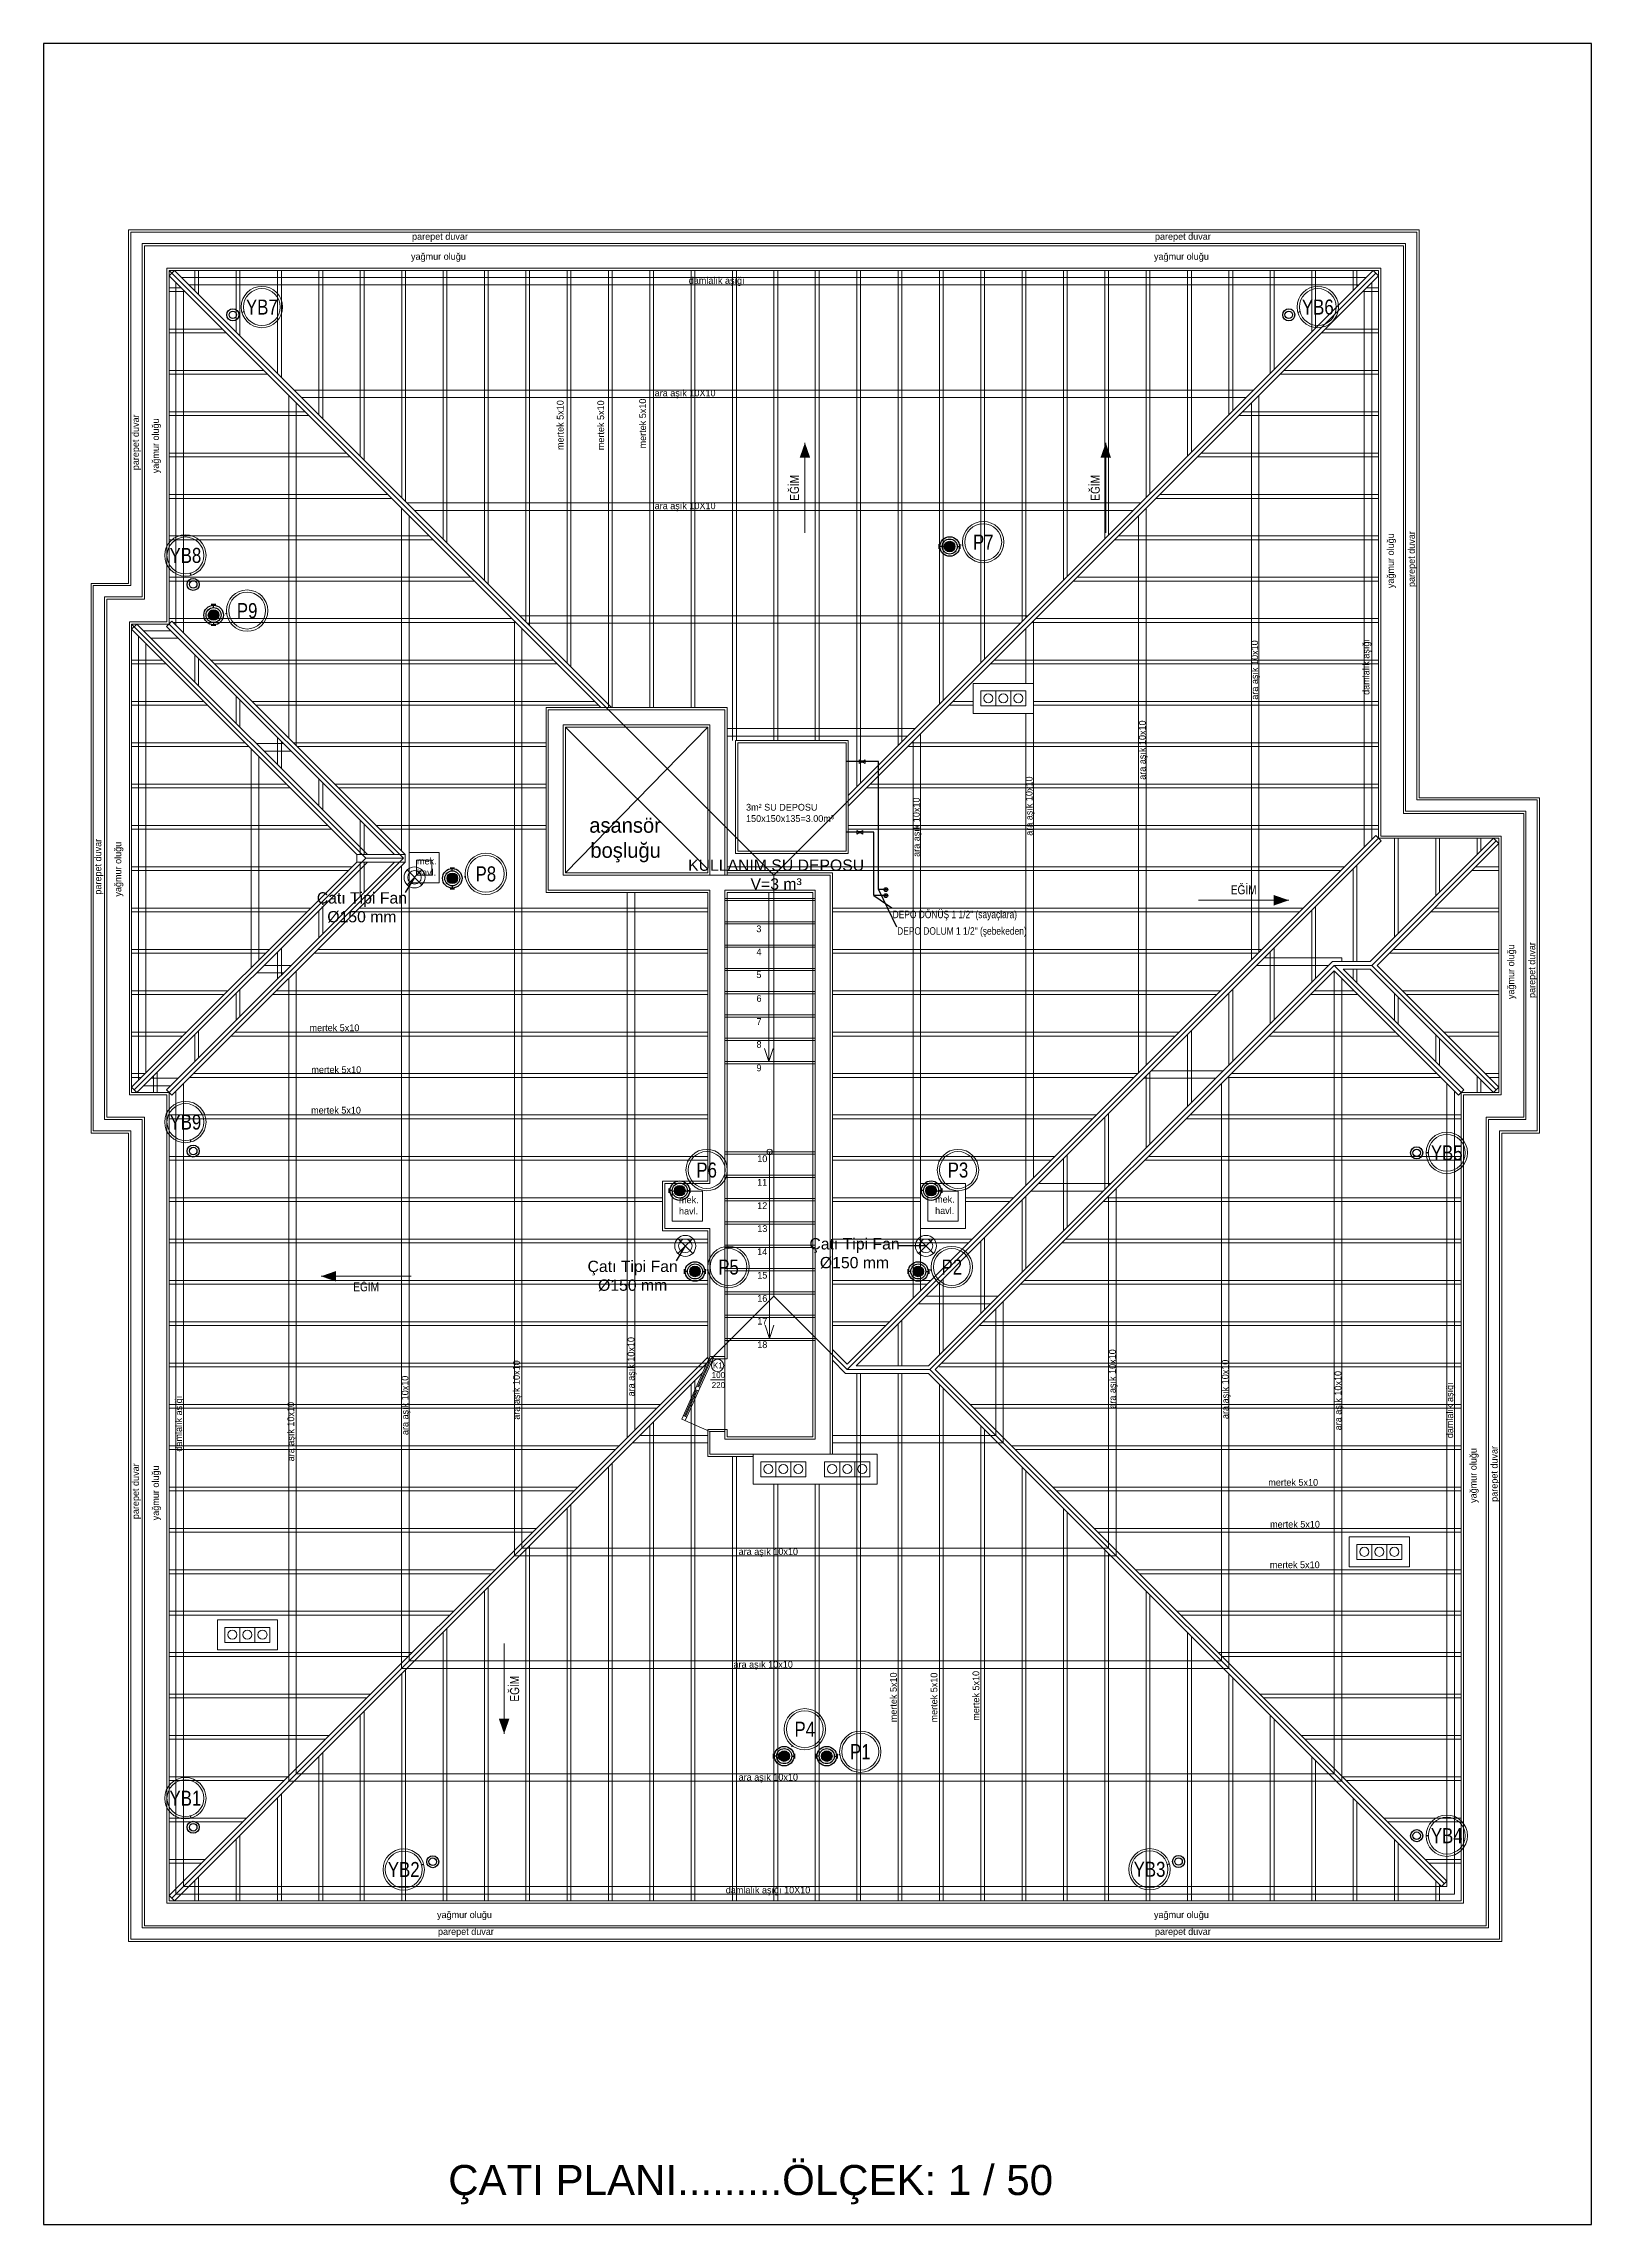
# Model space of a CAD drawing. Header units: centimetres. Extents: x 247352 to 270197, y -444050 to -441150.
# Drawn here: x 258656 to 260714, y -444050 to -441150 of the extents above; entities that cross this region are included whole.
import ezdxf
from ezdxf.enums import TextEntityAlignment as Align

# ---------------------------------------------------------------- set-up
doc = ezdxf.new("R2010")
doc.units = ezdxf.units.CM
for name, color, linetype, lineweight in [('ROTAS-MIMARI', 8, 'Continuous', 13), ('ROTAS-MIMARI-YAZI', 8, 'Continuous', 13), ('ROTAS-SIHHI-CATI', 3, 'Continuous', 18), ('ROTAS-SIHHI-CATI-YAZI', 7, 'Continuous', 13), ('ROTAS-SIHHI-CIHAZ-YAZI', 1, 'Continuous', 13), ('ROTAS-SIHHI-HAVALANDIRMA-SEMBOL', 30, 'Continuous', 13), ('ROTAS-SIHHI-HAVALANDIRMA-YAZI', 30, 'Continuous', 9), ('ROTAS-SIHHI-KOLON-NO', 6, 'Continuous', 18), ('ROTAS-SIHHI-SAYAC', 5, 'Continuous', 18), ('ROTAS-SIHHI-TEMIZ-SU-CAP', 101, 'Continuous', 18), ('ROTAS-SIHHI-YAGMUR-NO', 3, 'Continuous', 18)]:
    doc.layers.add(name, color=color, linetype=linetype, lineweight=lineweight)
for name, color, linetype in [('ROTAS-PAFTA', 144, 'Continuous'), ('ROTAS-PAFTA-YAZI', 7, 'Continuous'), ('ROTAS-SEMBOL-KILAVUZ', 9, 'Continuous'), ('ROTAS-SIHHI-SEMBOL', 5, 'Continuous'), ('ROTAS-SIHHI-SOGUK-SU', 5, 'Continuous')]:
    doc.layers.add(name, color=color, linetype=linetype)
doc.styles.add('ROTAS-YAZI', font='arial.ttf')

msp = doc.modelspace()

# ---------------------------------------------------------------- texts
at = {"layer": 'ROTAS-MIMARI-YAZI', "ltscale": 0.03}
for s, p in [('3', (259603.7, -442331.6)), ('4', (259603.9, -442362.4)), ('5', (259603.7, -442392.6)), ('6', (259603.9, -442424.3)), ('7', (259603.9, -442454.9)), ('8', (259603.9, -442485.4)), ('9', (259603.9, -442516.6)), ('10', (259604.9, -442637.4)), ('11', (259604.8, -442668.7)), ('12', (259604.8, -442699.8)), ('13', (259604.9, -442730.3)), ('14', (259604.8, -442761)), ('15', (259604.9, -442792.3)), ('16', (259604.9, -442823.1)), ('17', (259604.9, -442853.4)), ('18', (259604.9, -442884.7))]:
    msp.add_text(s, height=9, dxfattribs=at).set_placement(p)
for s, width, insert, char_height, attachment_point in [('parepet duvar', 179.534, (259145.9, -441413.6), 9, 7), ('parepet duvar', 179.534, (260133.7, -441413.6), 9, 7), ('yağmur oluğu', 179.534, (259144.5, -441440.2), 9, 7), ('yağmur oluğu', 179.534, (260132.4, -441440.2), 9, 7), ('damlalık aşığı', 121.899, (259513.8, -441472.3), 9, 7), ('ara aşık 10X10', 121.899, (259468.5, -441621.9), 9, 7), ('ara aşık 10X10', 121.899, (259468.5, -441771.9), 9, 7), ('3m² SU DEPOSU\\P150x150x135=3.00m³', 135.911, (259590, -442185.1), 9, 7), ('asansör \\Pboşluğu', 237.649, (259476.7, -442179.4), 20, 3), ('mertek 5x10', 121.899, (259009.6, -442463.4), 9, 7), ('mertek 5x10', 121.899, (259012, -442519.1), 9, 7), ('mertek 5x10', 121.899, (259011.7, -442573), 9, 7), ('mertek 5x10', 121.899, (260284.4, -443067.9), 9, 7), ('mertek 5x10', 121.899, (260286.8, -443123.6), 9, 7), ('ara aşık 10x10', 121.899, (259580.1, -443162.6), 9, 7), ('mertek 5x10', 121.899, (260286.5, -443177.5), 9, 7), ('ara aşık 10x10', 121.899, (259573.3, -443312.6), 9, 7), ('ara aşık 10x10', 121.899, (259580.1, -443462.6), 9, 7), ('damlalık aşığı 10X10', 121.899, (259563, -443612.6), 9, 7), ('yağmur oluğu', 179.534, (259179.1, -443645.4), 9, 7), ('yağmur oluğu', 179.534, (260132.4, -443645.4), 9, 7), ('parepet duvar', 179.534, (259180.4, -443667.8), 9, 7), ('parepet duvar', 179.534, (260133.7, -443667.8), 9, 7)]:
    msp.add_mtext_dynamic_manual_height_columns(s, width=width, gutter_width=45, heights=[0], dxfattribs=dict(at, insert=insert, char_height=char_height, attachment_point=attachment_point))
at = {"layer": 'ROTAS-MIMARI-YAZI', "ltscale": 0.03, "char_height": 9, "rotation": 90}
for s, width, insert, attachment_point in [('mertek 5x10', 121.899, (259338.4, -441624.2), 3), ('mertek 5x10', 121.899, (259392.3, -441624.4), 3), ('mertek 5x10', 121.899, (259448, -441622.1), 3), ('parepet duvar', 179.534, (258785.4, -441717.3), 7), ('yağmur oluğu', 179.534, (258812, -441721.3), 7), ('yağmur oluğu', 179.534, (260454.1, -441874.1), 7), ('parepet duvar', 179.534, (260482, -441872.6), 7), ('ara aşık 10x10', 121.899, (260261.8, -441943.5), 3), ('damlalık aşığı', 121.899, (260409.9, -441941.8), 3), ('ara aşık 10x10', 121.899, (260112.4, -442050), 3), ('ara aşık 10x10', 121.899, (259961.9, -442124.5), 3), ('ara aşık 10x10', 121.899, (259812, -442152.5), 3), ('parepet duvar', 179.534, (258735.4, -442281.7), 7), ('yağmur oluğu', 179.534, (258762, -442284.3), 7), ('yağmur oluğu', 179.534, (260614.1, -442420.6), 7), ('parepet duvar', 179.534, (260642, -442419.1), 7), ('ara aşık 10x10', 121.899, (259432.6, -442870), 3), ('ara aşık 10x10', 121.899, (260072.6, -442886.3), 3), ('ara aşık 10x10', 121.899, (259280.2, -442901), 3), ('ara aşık 10x10', 121.899, (260222.6, -442900.1), 3), ('ara aşık 10x10', 121.899, (260372.6, -442915.1), 3), ('ara aşık 10x10', 121.899, (259132, -442921.4), 3), ('damlalık aşığı', 121.899, (260521.2, -442930.3), 3), ('damlalık aşığı', 121.899, (258831.1, -442948.1), 3), ('ara aşık 10x10', 121.899, (258980.2, -442956.3), 3), ('yağmur oluğu', 179.534, (260564.1, -443090.6), 7), ('parepet duvar', 179.534, (260592, -443089.1), 7), ('parepet duvar', 179.534, (258785.4, -443112.2), 7), ('yağmur oluğu', 179.534, (258812, -443113.7), 7), ('mertek 5x10', 121.899, (259781.5, -443316), 3), ('mertek 5x10', 121.899, (259835.4, -443316.3), 3), ('mertek 5x10', 121.899, (259891.1, -443314), 3)]:
    msp.add_mtext_dynamic_manual_height_columns(s, width=width, gutter_width=45, heights=[0], dxfattribs=dict(at, insert=insert, attachment_point=attachment_point))
at = {"layer": 'ROTAS-MIMARI-YAZI', "ltscale": 0.03}
for s, insert, char_height, width, attachment_point in [('mek.\\Phavl.', (259152.5, -442232.6), 9, 163.303, 1), ('mek.\\Phavl.', (259500.9, -442683), 9, 163.303, 1), ('mek.\\Phavl.', (259841.4, -442682.4), 9, 163.303, 1), ('100\\P220', (259544.3, -442938), 8, 23.511, 7), ('K1', (259559, -442903.8), 8, 23.892, 3)]:
    msp.add_mtext(s, dxfattribs=dict(at, insert=insert, char_height=char_height, width=width, attachment_point=attachment_point))
at = {"layer": 'ROTAS-PAFTA-YAZI', "style": 'ROTAS-YAZI'}
msp.add_text('ÇATI PLANI.........ÖLÇEK: 1 / 50', height=40, dxfattribs=at).set_placement((259194, -444011))
at = {"layer": 'ROTAS-SIHHI-CATI-YAZI', "style": 'ROTAS-YAZI', "width": 0.8}
for p in [(259654.3, -441740.7), (260054.3, -441740.7), (259282.3, -443337.7)]:
    msp.add_text('EĞİM', height=12, rotation=90, dxfattribs=at).set_placement(p, align=Align.MIDDLE_CENTER)
for p in [(260251.7, -442275.2), (259084.9, -442803.2)]:
    msp.add_text('EĞİM', height=12, dxfattribs=at).set_placement(p, align=Align.MIDDLE_CENTER)
at = {"layer": 'ROTAS-SIHHI-CIHAZ-YAZI', "insert": (259630, -442255.1), "char_height": 15, "attachment_point": 5, "style": 'ROTAS-YAZI'}
msp.add_mtext('KULLANIM SU DEPOSU\\PV=3 m³', dxfattribs=at)
at = {"layer": 'ROTAS-SIHHI-HAVALANDIRMA-YAZI', "char_height": 15, "attachment_point": 5, "style": 'ROTAS-YAZI'}
for insert in [(259079.2, -442298.8), (259734.2, -442758.8), (259439.2, -442788.8)]:
    msp.add_mtext('Çatı Tipi Fan\\PØ150 mm', dxfattribs=dict(at, insert=insert))
at = {"layer": 'ROTAS-SIHHI-TEMIZ-SU-CAP', "style": 'ROTAS-YAZI', "width": 0.8}
for s, p in [('DEPO DÖNÜŞ 1 1/2" (sayaçlara)', (259784.9, -442313)), ('DEPO DOLUM 1 1/2" (şebekeden)', (259790.9, -442335))]:
    msp.add_text(s, height=10, dxfattribs=at).set_placement(p)

# ---------------------------------------------------------------- blocks, each defined once
blk = doc.blocks.new('ROTAS-S2-PIS-KOLON')
h = blk.add_hatch(color=6)
edge = h.paths.add_edge_path()
edge.add_arc((0, 0), 7, 0, 360)
at = {"color": 30}
for p, q in [((-10, 0), (-14, 0)), ((10, 0), (14, 0))]:
    blk.add_line(p, q, dxfattribs=at)
at = {"color": 1}
for points in [[(-14, -3), (-14, 3)], [(14, -3), (14, 3)]]:
    blk.add_lwpolyline(points, dxfattribs=at)
at = {"color": 30}
blk.add_circle((0, 0), 10, dxfattribs=at)
at = {"color": 6}
blk.add_circle((0, 0), 7, dxfattribs=at)
at = {"style": 'ROTAS-YAZI', "flags": 1}
blk.add_attdef('NO', (0, 0), '', height=5, dxfattribs=at)
blk = doc.blocks.new('ROTAS-S2-KOLON-NO')
at = {"color": 1}
for radius in [27.5, 24.5]:
    blk.add_circle((0, 0), radius, dxfattribs=at)
at = {"color": 6, "style": 'ROTAS-YAZI', "width": 0.8}
blk.add_attdef('NO', text='', height=20, dxfattribs=at).set_placement((0, 0), align=Align.MIDDLE_CENTER)
blk = doc.blocks.new('ROTAS-S2-KOLON-YAGMUR')
at = {"color": 3}
for radius in [8, 5]:
    blk.add_circle((0, 0), radius, dxfattribs=at)
blk = doc.blocks.new('ROTAS-S2-KOLON-NO-YAGMUR')
at = {"color": 1}
for radius in [27.5, 24.5]:
    blk.add_circle((0, 0), radius, dxfattribs=at)
at = {"color": 3, "style": 'ROTAS-YAZI', "width": 0.8}
blk.add_attdef('NO', text='', height=20, dxfattribs=at).set_placement((0, 0), align=Align.MIDDLE_CENTER)
blk = doc.blocks.new('ROTAS-S2-TS-KOLON')
for radius in [2.5, 0.8]:
    blk.add_circle((0, 0), radius)
blk = doc.blocks.new('ROTAS-S2-KURESEL-VANA')
blk.add_lwpolyline([(-4, -2.5), (4, 2.5), (4, -2.5), (-4, 2.5)], close=True)
blk.add_circle((0, 0), 1.2)

# ---------------------------------------------------------------- linework, layer by layer
at = {"layer": 'ROTAS-MIMARI', "ltscale": 0.03}
for p, q in [((258769, -441397.8), (260485, -441397.8)), ((258769, -441867.8), (258769, -441397.8)), ((258772, -441870.8), (258772, -441400.8)), ((258772, -441400.8), (260482, -441400.8)), ((260482, -441400.8), (260482, -442155.8)), ((260485, -441397.8), (260485, -442152.8)), ((258787, -441870.8), (258787, -441415.8)), ((258787, -441415.8), (260467, -441415.8)), ((258790, -441418.8), (260464, -441418.8)), ((258790, -441418.8), (258790, -441888.8)), ((260464, -441418.8), (260464, -442173.8)), ((260467, -441415.8), (260467, -442170.8)), ((258820, -441448.8), (260434, -441448.8)), ((258820, -441448.8), (258820, -441918.8)), ((258823, -441451.8), (260431, -441451.8)), ((258823, -441451.8), (259627, -442255.8)), ((258823, -441458.8), (258830.1, -441451.8)), ((258823, -441451.8), (258823, -441921.8)), ((258823, -441458.8), (259396.9, -442032.8)), ((258830.1, -441451.8), (259411.1, -442032.8)), ((258839.1, -441460.8), (260414.9, -441460.8)), ((258857.1, -441478.8), (258857.1, -441451.8)), ((258862.1, -441483.8), (258862.1, -441451.8)), ((258912.1, -441533.8), (258912.1, -441451.8)), ((258917.1, -441538.8), (258917.1, -441451.8)), ((258967.1, -441588.8), (258967.1, -441451.8)), ((258972.1, -441593.8), (258972.1, -441451.8)), ((259022.1, -441643.8), (259022.1, -441451.8)), ((259027.1, -441648.8), (259027.1, -441451.8)), ((259077.1, -441698.8), (259077.1, -441451.8)), ((259082.1, -441703.8), (259082.1, -441451.8)), ((259132.1, -441753.8), (259132.1, -441451.8)), ((259137.1, -441758.8), (259137.1, -441451.8)), ((259187.1, -441808.8), (259187.1, -441451.8)), ((259192.1, -441813.8), (259192.1, -441451.8)), ((259242.1, -441863.8), (259242.1, -441451.8)), ((259247.1, -441868.8), (259247.1, -441451.8)), ((259297.1, -441918.8), (259297.1, -441451.8)), ((259302.1, -441923.8), (259302.1, -441451.8)), ((259352.1, -441973.8), (259352.1, -441451.8)), ((259357.1, -441978.8), (259357.1, -441451.8)), ((259407.1, -442032.8), (259407.1, -441451.8)), ((259412.1, -442032.8), (259412.1, -441451.8)), ((259462.1, -442032.8), (259462.1, -441451.8)), ((259467.1, -442032.8), (259467.1, -441451.8)), ((259517.1, -442032.8), (259517.1, -441451.8)), ((259522.1, -442032.8), (259522.1, -441451.8)), ((259572.1, -442076.8), (259572.1, -441451.8)), ((259577.1, -442076.8), (259577.1, -441451.8)), ((260427.5, -441455.3), (259627, -442255.8)), ((259627.1, -442076.8), (259627.1, -441451.8)), ((259632.1, -442076.8), (259632.1, -441451.8)), ((259682.1, -442076.8), (259682.1, -441451.8)), ((259687.1, -442076.8), (259687.1, -441451.8)), ((260423.9, -441451.8), (259725.9, -442149.8)), ((260431, -441458.8), (259725.9, -442163.9)), ((259737.1, -442138.6), (259737.1, -441451.8)), ((259742.1, -442133.6), (259742.1, -441451.8)), ((259792.1, -442083.6), (259792.1, -441451.8)), ((259797.1, -442078.6), (259797.1, -441451.8)), ((259847.1, -442028.6), (259847.1, -441451.8)), ((259852.1, -442023.6), (259852.1, -441451.8)), ((259902.1, -441973.6), (259902.1, -441451.8)), ((259907.1, -441968.6), (259907.1, -441451.8)), ((259957.1, -441918.6), (259957.1, -441451.8)), ((259962.1, -441913.6), (259962.1, -441451.8)), ((260012.1, -441863.6), (260012.1, -441451.8)), ((260017.1, -441858.6), (260017.1, -441451.8)), ((260067.1, -441808.6), (260067.1, -441451.8)), ((260072.1, -441803.6), (260072.1, -441451.8)), ((260122.1, -441753.6), (260122.1, -441451.8)), ((260127.1, -441748.6), (260127.1, -441451.8)), ((260177.1, -441698.6), (260177.1, -441451.8)), ((260182.1, -441693.6), (260182.1, -441451.8)), ((260232.1, -441643.6), (260232.1, -441451.8)), ((260237.1, -441638.6), (260237.1, -441451.8)), ((260287.1, -441588.6), (260287.1, -441451.8)), ((260292.1, -441583.6), (260292.1, -441451.8)), ((260342.1, -441533.6), (260342.1, -441451.8)), ((260347.1, -441528.6), (260347.1, -441451.8)), ((260397.1, -441478.6), (260397.1, -441451.8)), ((260402.1, -441473.6), (260402.1, -441451.8)), ((260423.9, -441451.8), (260431, -441458.8)), ((260431, -441451.8), (260431, -442206.8)), ((260434, -441448.8), (260434, -442203.8)), ((258823, -441474.7), (258838.8, -441474.7)), ((258823, -441479.7), (258843.8, -441479.7)), ((258832, -441923.7), (258832, -441467.8)), ((258842, -441933.7), (258842, -441477.8)), ((258849.1, -441470.8), (260404.9, -441470.8)), ((260410.2, -441479.7), (260431, -441479.7)), ((260412, -441477.8), (260412, -442218.7)), ((260415.2, -441474.7), (260431, -441474.7)), ((260422, -441467.8), (260422, -442208.7)), ((258823, -441529.7), (258893.8, -441529.7)), ((258823, -441534.7), (258898.8, -441534.7)), ((260355.2, -441534.7), (260431, -441534.7)), ((260360.2, -441529.7), (260431, -441529.7)), ((258823, -441584.7), (258948.8, -441584.7)), ((258823, -441589.7), (258953.8, -441589.7)), ((258989.1, -441610.8), (260264.9, -441610.8)), ((260300.2, -441589.7), (260431, -441589.7)), ((260305.2, -441584.7), (260431, -441584.7)), ((258823, -441639.7), (259003.8, -441639.7)), ((258982, -442073.7), (258982, -441617.8)), ((258992, -442083.7), (258992, -441627.8)), ((258999.1, -441620.8), (260254.9, -441620.8)), ((260250.2, -441639.7), (260431, -441639.7)), ((260262, -441627.8), (260262, -442368.7)), ((260272, -441617.8), (260272, -442358.7)), ((258823, -441644.7), (259008.8, -441644.7)), ((260245.2, -441644.7), (260431, -441644.7)), ((258823, -441694.7), (259058.8, -441694.7)), ((260195.2, -441694.7), (260431, -441694.7)), ((258823, -441699.7), (259063.8, -441699.7)), ((260190.2, -441699.7), (260431, -441699.7)), ((258823, -441749.7), (259113.8, -441749.7)), ((258823, -441754.7), (259118.8, -441754.7)), ((260135.2, -441754.7), (260431, -441754.7)), ((260140.2, -441749.7), (260431, -441749.7)), ((259132, -442223.7), (259132, -441767.8)), ((259139.1, -441760.8), (260114.9, -441760.8)), ((259142, -442225.8), (259142, -441777.8)), ((259149.1, -441770.8), (260104.9, -441770.8)), ((260112, -441777.8), (260112, -442518.7)), ((260122, -441767.8), (260122, -442508.7)), ((258787, -441791.7), (258787, -441885.8)), ((258823, -441804.7), (259168.8, -441804.7)), ((258823, -441809.7), (259173.8, -441809.7)), ((260080.2, -441809.7), (260431, -441809.7)), ((260085.2, -441804.7), (260431, -441804.7)), ((258719, -442598.8), (258719, -441867.8)), ((258719, -441867.8), (258769, -441867.8)), ((258772, -441870.8), (258722, -441870.8)), ((258722, -441870.8), (258722, -442595.8)), ((258823, -441859.7), (259223.8, -441859.7)), ((258823, -441864.7), (259228.8, -441864.7)), ((260025.2, -441864.7), (260431, -441864.7)), ((260030.2, -441859.7), (260431, -441859.7)), ((258787, -441885.8), (258737, -441885.8)), ((258737, -441885.8), (258737, -442580.8)), ((258790, -441888.8), (258740, -441888.8)), ((258740, -441888.8), (258740, -442577.8)), ((258820, -441918.8), (258770, -441918.8)), ((258770, -441918.8), (258770, -442547.8)), ((258823, -441921.8), (258773, -441921.8)), ((258773, -441921.8), (258773, -442544.8)), ((258773, -441921.8), (259084.5, -442233.3)), ((258773, -441928.8), (258780.1, -441921.8)), ((258773, -441928.8), (259072.4, -442228.3)), ((258780.1, -441921.8), (259086.6, -442228.3)), ((258789.1, -441930.8), (258824.9, -441930.8)), ((258819.5, -441925.3), (258826.5, -441918.2)), ((258819.5, -441925.3), (259122.4, -442228.3)), ((258823, -441914.7), (259278.8, -441914.7)), ((258823, -441921.8), (259134.5, -442233.3)), ((258826.5, -441918.2), (259136.6, -442228.3)), ((258828, -441919.7), (259283.8, -441919.7)), ((259282, -442225.8), (259282, -441917.8)), ((259289.1, -441910.8), (259964.9, -441910.8)), ((259292, -442225.8), (259292, -441927.8)), ((259299.1, -441920.8), (259954.9, -441920.8)), ((259962, -441927.8), (259962, -442000.8)), ((259970.2, -441919.7), (260431, -441919.7)), ((259972, -441917.8), (259972, -442658.7)), ((259975.2, -441914.7), (260431, -441914.7)), ((258782, -442528.7), (258782, -441937.8)), ((258792, -442518.7), (258792, -441947.8)), ((258799.1, -441940.8), (258834.9, -441940.8)), ((258773, -441969.7), (258813.8, -441969.7)), ((258773, -441974.7), (258818.8, -441974.7)), ((258857.1, -441998.8), (258857.1, -441962.9)), ((258862.1, -442003.8), (258862.1, -441967.9)), ((258878, -441969.7), (259333.8, -441969.7)), ((258883, -441974.7), (259338.8, -441974.7)), ((259915.2, -441974.7), (260431, -441974.7)), ((259920.2, -441969.7), (260431, -441969.7)), ((258912.1, -442053.8), (258912.1, -442017.9)), ((259892, -442040.8), (259892, -442000.8)), ((259892, -442000.8), (259972, -442000.8)), ((259902, -442030.8), (259902, -442010.8)), ((259902, -442010.8), (259942, -442010.8)), ((259902, -442010.8), (259942, -442010.8)), ((259902, -442010.8), (259942, -442010.8)), ((259902, -442010.8), (259942, -442010.8)), ((259902, -442010.8), (259942, -442010.8)), ((259922, -442030.8), (259922, -442010.8)), ((259942, -442030.8), (259942, -442010.8)), ((259942, -442010.8), (259962, -442010.8)), ((259942, -442010.8), (259962, -442010.8)), ((259942, -442010.8), (259962, -442010.8)), ((259942, -442010.8), (259962, -442010.8)), ((259942, -442010.8), (259962, -442010.8)), ((259962, -442030.8), (259962, -442010.8)), ((259962, -442010.8), (259962, -442030.8)), ((259972, -442040.8), (259972, -442000.8)), ((258773, -442024.7), (258868.8, -442024.7)), ((258773, -442029.7), (258873.8, -442029.7)), ((258917.1, -442058.8), (258917.1, -442022.9)), ((258933, -442024.7), (259388.8, -442024.7)), ((258938, -442029.7), (259393.8, -442029.7)), ((259565, -442032.8), (259324, -442032.8)), ((259324, -442032.8), (259324, -442278.8)), ((259327, -442035.8), (259562, -442035.8)), ((259327, -442275.8), (259327, -442035.8)), ((259562, -442255.8), (259562, -442035.8)), ((259565, -442255.8), (259565, -442032.8)), ((259860.2, -442029.7), (259892, -442029.7)), ((259865.2, -442024.7), (259892, -442024.7)), ((259892, -442040.8), (259972, -442040.8)), ((259902, -442030.8), (259942, -442030.8)), ((259942, -442030.8), (259962, -442030.8)), ((259962, -442040.8), (259962, -442668.7)), ((259972, -442024.7), (260431, -442024.7)), ((259972, -442029.7), (260431, -442029.7)), ((258967.1, -442108.8), (258967.1, -442072.9)), ((259347, -442055.8), (259542, -442055.8)), ((259347, -442255.8), (259347, -442055.8)), ((259350, -442252.8), (259350, -442058.8)), ((259350, -442058.8), (259539, -442058.8)), ((259350, -442058.8), (259539, -442247.8)), ((259350, -442252.8), (259539, -442058.8)), ((259539, -442058.8), (259539, -442252.8)), ((259542, -442255.8), (259542, -442055.8)), ((259565, -442060.8), (259814.9, -442060.8)), ((259565, -442070.8), (259804.9, -442070.8)), ((259822, -442067.8), (259822, -442665.8)), ((258773, -442079.7), (258923.8, -442079.7)), ((258773, -442084.7), (258928.8, -442084.7)), ((258932, -442378.7), (258932, -442087.8)), ((258939.1, -442080.8), (258974.9, -442080.8)), ((258942, -442368.7), (258942, -442097.8)), ((258949.1, -442090.8), (258984.9, -442090.8)), ((258972.1, -442113.8), (258972.1, -442077.9)), ((258988, -442079.7), (259324, -442079.7)), ((258993, -442084.7), (259324, -442084.7)), ((259725.9, -442076.8), (259575.9, -442076.8)), ((259575.9, -442076.8), (259575.9, -442226.8)), ((259722.9, -442079.8), (259578.9, -442079.8)), ((259578.9, -442079.8), (259578.9, -442223.8)), ((259722.9, -442223.8), (259722.9, -442079.8)), ((259725.9, -442226.8), (259725.9, -442076.8)), ((259805.2, -442084.7), (260431, -442084.7)), ((259810.2, -442079.7), (260431, -442079.7)), ((259812, -442077.8), (259812, -442739.7)), ((259022.1, -442163.8), (259022.1, -442127.9)), ((259027.1, -442168.8), (259027.1, -442132.9)), ((258773, -442134.7), (258978.8, -442134.7)), ((258773, -442139.7), (258983.8, -442139.7)), ((259043, -442134.7), (259324, -442134.7)), ((259048, -442139.7), (259324, -442139.7)), ((259750.2, -442139.7), (260431, -442139.7)), ((259755.2, -442134.7), (260431, -442134.7)), ((260482, -442155.8), (260642, -442155.8)), ((260485, -442152.8), (260645, -442152.8)), ((260642, -442595.8), (260642, -442155.8)), ((260645, -442598.8), (260645, -442152.8)), ((258773, -442189.7), (259033.8, -442189.7)), ((259077.1, -442228.3), (259077.1, -442182.9)), ((259082.1, -442228.3), (259082.1, -442187.9)), ((259098, -442189.7), (259324, -442189.7)), ((259725.9, -442189.7), (260431, -442189.7)), ((260464, -442173.8), (260624, -442173.8)), ((260467, -442170.8), (260627, -442170.8)), ((260624, -442577.8), (260624, -442173.8)), ((260627, -442580.8), (260627, -442170.8)), ((258773, -442194.7), (259038.8, -442194.7)), ((259103, -442194.7), (259324, -442194.7)), ((259724.5, -442906.2), (260427.5, -442203.2)), ((259724.5, -442913.3), (260431, -442206.8)), ((259725.9, -442194.7), (260431, -442194.7)), ((259736.6, -442908.3), (260434.5, -442210.3)), ((260583.9, -442206.8), (260419.9, -442370.8)), ((260587.5, -442210.3), (260422, -442375.8)), ((260427.5, -442203.2), (260434.5, -442210.3)), ((260591, -442213.8), (260429.1, -442375.8)), ((260431, -442206.8), (260591, -442206.8)), ((260434, -442203.8), (260594, -442203.8)), ((260452.1, -442338.6), (260452.1, -442206.8)), ((260457.1, -442333.6), (260457.1, -442206.8)), ((260507.1, -442283.6), (260507.1, -442206.8)), ((260512.1, -442278.6), (260512.1, -442206.8)), ((260562.1, -442228.6), (260562.1, -442206.8)), ((260567.1, -442223.6), (260567.1, -442206.8)), ((260583.9, -442206.8), (260591, -442213.8)), ((260591, -442544.8), (260591, -442206.8)), ((260594, -442547.8), (260594, -442203.8)), ((259072.4, -442238.3), (258773, -442537.7)), ((258773, -442244.7), (259066, -442244.7)), ((258773, -442249.7), (259061, -442249.7)), ((259084.5, -442233.3), (258776.5, -442541.2)), ((259086.6, -442238.3), (258780.1, -442544.8)), ((259122.4, -442238.3), (258819.5, -442541.2)), ((259134.5, -442233.3), (258823, -442544.8)), ((259136.6, -442238.3), (258826.5, -442548.3)), ((259072.4, -442228.3), (259072.4, -442238.3)), ((259072.4, -442228.3), (259136.6, -442228.3)), ((259072.4, -442238.3), (259136.6, -442238.3)), ((259077.1, -442283.6), (259077.1, -442238.3)), ((259082.1, -442278.6), (259082.1, -442238.3)), ((259084.5, -442233.3), (259134.5, -442233.3)), ((259132, -443310.8), (259132, -442242.8)), ((259136.6, -442228.3), (259136.6, -442238.3)), ((259182, -442225.8), (259142, -442225.8)), ((259142, -442265.8), (259142, -442225.8)), ((259152, -442255.8), (259152, -442235.8)), ((259172, -442235.8), (259152, -442235.8)), ((259152, -442255.8), (259152, -442235.8)), ((259172, -442255.8), (259172, -442235.8)), ((259182, -442265.8), (259182, -442225.8)), ((259282, -443160.8), (259282, -442225.8)), ((259292, -443150.8), (259292, -442225.8)), ((259565, -442244.7), (260386, -442244.7)), ((259565, -442249.7), (260381, -442249.7)), ((259575.9, -442226.8), (259725.9, -442226.8)), ((259578.9, -442223.8), (259722.9, -442223.8)), ((260397.1, -442370.8), (260397.1, -442247.7)), ((260402.1, -442370.8), (260402.1, -442242.7)), ((260555.2, -442249.7), (260591, -442249.7)), ((260560.2, -442244.7), (260591, -442244.7)), ((259182, -442265.8), (259142, -442265.8)), ((259142, -443300.8), (259142, -442265.8)), ((259152, -442255.8), (259172, -442255.8)), ((259324, -442278.8), (259539, -442278.8)), ((259327, -442275.8), (259542, -442275.8)), ((259347, -442255.8), (259702, -442255.8)), ((259350, -442252.8), (259539, -442252.8)), ((259432, -443003.7), (259432, -442278.8)), ((259442, -442993.7), (259442, -442278.8)), ((259539, -442278.8), (259539, -442488.8)), ((259542, -442275.8), (259542, -442491.8)), ((259562, -442275.8), (259562, -442895.8)), ((259562, -442275.8), (259682, -442275.8)), ((259705, -442252.8), (259565, -442252.8)), ((259565, -442898.8), (259565, -442278.8)), ((259565, -442278.8), (259679, -442278.8)), ((259620.2, -442278.8), (259620.2, -442503.7)), ((259627, -442815.8), (259627, -442255.8)), ((259679, -442278.8), (259679, -443002.8)), ((259682, -442275.8), (259682, -443005.8)), ((259702, -442255.8), (259702, -443025.8)), ((259705, -443025.8), (259705, -442252.8)), ((258773, -442299.7), (259011, -442299.7)), ((258773, -442304.7), (259006, -442304.7)), ((259022.1, -442338.6), (259022.1, -442302.7)), ((259027.1, -442333.6), (259027.1, -442297.7)), ((259070.2, -442304.7), (259539, -442304.7)), ((259075.2, -442299.7), (259539, -442299.7)), ((259562, -442286.7), (259682, -442286.7)), ((259562, -442289.7), (259682, -442289.7)), ((259705, -442299.7), (260331, -442299.7)), ((259705, -442304.7), (260326, -442304.7)), ((260342.1, -442398.6), (260342.1, -442302.7)), ((260347.1, -442393.6), (260347.1, -442297.7)), ((260500.2, -442304.7), (260591, -442304.7)), ((260505.2, -442299.7), (260591, -442299.7)), ((259562, -442317.7), (259682, -442317.7)), ((259562, -442320.7), (259682, -442320.7)), ((258773, -442354.7), (258956, -442354.7)), ((258773, -442359.7), (258951, -442359.7)), ((258967.1, -442393.6), (258967.1, -442357.7)), ((258972.1, -442388.6), (258972.1, -442352.7)), ((259015.2, -442359.7), (259539, -442359.7)), ((259020.2, -442354.7), (259539, -442354.7)), ((259562, -442348.7), (259682, -442348.7)), ((259562, -442351.7), (259682, -442351.7)), ((259705, -442354.7), (260276, -442354.7)), ((259705, -442359.7), (260271, -442359.7)), ((260279.1, -442365.8), (260382, -442365.8)), ((260287.1, -442453.6), (260287.1, -442357.7)), ((260292.1, -442448.6), (260292.1, -442352.7)), ((260382, -442365.8), (260382, -442370.8)), ((260445.2, -442359.7), (260591, -442359.7)), ((260450.2, -442354.7), (260591, -442354.7)), ((258974.9, -442385.8), (258939.1, -442385.8)), ((258984.9, -442375.8), (258949.1, -442375.8)), ((258982, -443460.8), (258982, -442392.8)), ((258992, -443450.8), (258992, -442382.8)), ((259562, -442379.7), (259682, -442379.7)), ((259562, -442382.7), (259682, -442382.7)), ((260369.9, -442370.8), (259832.4, -442908.3)), ((260372, -442375.8), (259834.5, -442913.3)), ((260372, -442382.8), (259841.6, -442913.3)), ((260269.1, -442375.8), (260364.9, -442375.8)), ((260419.9, -442370.8), (260369.9, -442370.8)), ((260372, -442375.8), (260372, -442375.8)), ((260372, -442375.8), (260541, -442544.8)), ((260422, -442375.8), (260372, -442375.8)), ((260372, -442382.8), (260372, -443450.8)), ((260372, -442382.8), (260537.5, -442548.3)), ((260382, -442392.8), (260382, -443460.8)), ((260384.1, -442380.8), (260544.5, -442541.2)), ((260419.9, -442380.8), (260384.1, -442380.8)), ((260397.1, -442393.8), (260397.1, -442380.8)), ((260402.1, -442398.8), (260402.1, -442380.8)), ((260419.9, -442380.8), (260583.9, -442544.8)), ((260422, -442375.8), (260587.5, -442541.2)), ((260429.1, -442375.8), (260591, -442537.7)), ((258773, -442409.7), (258901, -442409.7)), ((258773, -442414.7), (258896, -442414.7)), ((258912.1, -442448.6), (258912.1, -442412.7)), ((258917.1, -442443.6), (258917.1, -442407.7)), ((258960.2, -442414.7), (259539, -442414.7)), ((258965.2, -442409.7), (259539, -442409.7)), ((259562, -442410.7), (259682, -442410.7)), ((259562, -442413.7), (259682, -442413.7)), ((259705, -442409.7), (260221, -442409.7)), ((259705, -442414.7), (260216, -442414.7)), ((260232.1, -442508.6), (260232.1, -442412.7)), ((260237.1, -442503.6), (260237.1, -442407.7)), ((260340.2, -442414.7), (260403.8, -442414.7)), ((260345.2, -442409.7), (260398.8, -442409.7)), ((260452.1, -442448.8), (260452.1, -442412.9)), ((260457.1, -442453.8), (260457.1, -442417.9)), ((260463, -442409.7), (260591, -442409.7)), ((260468, -442414.7), (260591, -442414.7)), ((259562, -442441.7), (259682, -442441.7)), ((259562, -442444.7), (259682, -442444.7)), ((258773, -442464.7), (258846, -442464.7)), ((258773, -442469.7), (258841, -442469.7)), ((258857.1, -442503.6), (258857.1, -442467.7)), ((258862.1, -442498.6), (258862.1, -442462.7)), ((258905.2, -442469.7), (259539, -442469.7)), ((258910.2, -442464.7), (259539, -442464.7)), ((259562, -442472.7), (259682, -442472.7)), ((259562, -442475.7), (259682, -442475.7)), ((259705, -442464.7), (260166, -442464.7)), ((259705, -442469.7), (260161, -442469.7)), ((260177.1, -442563.6), (260177.1, -442467.7)), ((260182.1, -442558.6), (260182.1, -442462.7)), ((260285.2, -442469.7), (260458.8, -442469.7)), ((260290.2, -442464.7), (260453.8, -442464.7)), ((260507.1, -442503.8), (260507.1, -442467.9)), ((260512.1, -442508.8), (260512.1, -442472.9)), ((260518, -442464.7), (260591, -442464.7)), ((260523, -442469.7), (260591, -442469.7)), ((259539, -442488.8), (259539, -442662.8)), ((259542, -442485.8), (259542, -442665.8)), ((259562, -442503.7), (259682, -442503.7)), ((259562, -442506.7), (259682, -442506.7)), ((259620.2, -442503.7), (259614.5, -442486.2)), ((259620.2, -442503.7), (259625.9, -442486.2)), ((258773, -442519.7), (258791, -442519.7)), ((258773, -442524.7), (258786, -442524.7)), ((258773, -442537.7), (258780.1, -442544.8)), ((258824.9, -442535.8), (258789.1, -442535.8)), ((258834.9, -442525.8), (258799.1, -442525.8)), ((258802.1, -442544.8), (258802.1, -442522.7)), ((258807.1, -442544.8), (258807.1, -442517.7)), ((258842, -443600.8), (258842, -442532.8)), ((258850.2, -442524.7), (259539, -442524.7)), ((258855.2, -442519.7), (259539, -442519.7)), ((259705, -442519.7), (260111, -442519.7)), ((259705, -442524.7), (260106, -442524.7)), ((260119.1, -442525.8), (260214.9, -442525.8)), ((260122.1, -442618.6), (260122.1, -442522.7)), ((260127.1, -442613.6), (260127.1, -442517.7)), ((260129.1, -442515.8), (260224.9, -442515.8)), ((260222, -442532.8), (260222, -443300.8)), ((260230.2, -442524.7), (260513.8, -442524.7)), ((260232, -442522.8), (260232, -443310.8)), ((260235.2, -442519.7), (260508.8, -442519.7)), ((260522, -442532.8), (260522, -443600.8)), ((260562.1, -442544.8), (260562.1, -442522.9)), ((260567.1, -442544.8), (260567.1, -442527.9)), ((260573, -442519.7), (260591, -442519.7)), ((260578, -442524.7), (260591, -442524.7)), ((260583.9, -442544.8), (260591, -442537.7)), ((258770, -442547.8), (258820, -442547.8)), ((258773, -442544.8), (258823, -442544.8)), ((258819.5, -442541.2), (258826.5, -442548.3)), ((258820, -443622.8), (258820, -442547.8)), ((258823, -443619.8), (258823, -442544.8)), ((258832, -443610.8), (258832, -442542.8)), ((260532, -442542.8), (260532, -443610.8)), ((260537.5, -442548.3), (260544.5, -442541.2)), ((260541, -443619.8), (260541, -442544.8)), ((260541, -442544.8), (260591, -442544.8)), ((260544, -443622.8), (260544, -442547.8)), ((260544, -442547.8), (260594, -442547.8)), ((258722, -442595.8), (258772, -442595.8)), ((258737, -442580.8), (258787, -442580.8)), ((258740, -442577.8), (258790, -442577.8)), ((258772, -443670.8), (258772, -442595.8)), ((258787, -443655.8), (258787, -442580.8)), ((258790, -443652.8), (258790, -442577.8)), ((258823, -442574.7), (259539, -442574.7)), ((258823, -442579.7), (259539, -442579.7)), ((259705, -442574.7), (260056, -442574.7)), ((259705, -442579.7), (260051, -442579.7)), ((260067.1, -442673.6), (260067.1, -442577.7)), ((260072.1, -442668.6), (260072.1, -442572.7)), ((260175.2, -442579.7), (260541, -442579.7)), ((260180.2, -442574.7), (260541, -442574.7)), ((260574, -443652.8), (260574, -442577.8)), ((260574, -442577.8), (260624, -442577.8)), ((260577, -443655.8), (260577, -442580.8)), ((260577, -442580.8), (260627, -442580.8)), ((260592, -443670.8), (260592, -442595.8)), ((260592, -442595.8), (260642, -442595.8)), ((258769, -442598.8), (258719, -442598.8)), ((258769, -443673.8), (258769, -442598.8)), ((259562, -442623.8), (259682, -442623.8)), ((259562, -442626.8), (259682, -442626.8)), ((259621.2, -442623.8), (259621.2, -442871.8)), ((260595, -443673.8), (260595, -442598.8)), ((260595, -442598.8), (260645, -442598.8)), ((258823, -442629.7), (259539, -442629.7)), ((258823, -442634.7), (259539, -442634.7)), ((259562, -442654.8), (259682, -442654.8)), ((259705, -442629.7), (260001, -442629.7)), ((259705, -442634.7), (259996, -442634.7)), ((260012.1, -442728.6), (260012.1, -442632.7)), ((260017.1, -442723.6), (260017.1, -442627.7)), ((260120.2, -442634.7), (260541, -442634.7)), ((260125.2, -442629.7), (260541, -442629.7)), ((258823, -442684.7), (259478.9, -442684.7)), ((259478.9, -442662.8), (259539, -442662.8)), ((259478.9, -442728.8), (259478.9, -442662.8)), ((259481.9, -442665.8), (259542, -442665.8)), ((259481.9, -442725.8), (259481.9, -442665.8)), ((259491.9, -442675.8), (259531.9, -442675.8)), ((259491.9, -442715.8), (259491.9, -442675.8)), ((259531.9, -442675.8), (259531.9, -442715.8)), ((259562, -442657.8), (259682, -442657.8)), ((259705, -442684.7), (259821.9, -442684.7)), ((259821.9, -442665.8), (259881.9, -442665.8)), ((259821.9, -442725.8), (259821.9, -442665.8)), ((259831.9, -442675.8), (259871.9, -442675.8)), ((259831.9, -442715.8), (259831.9, -442675.8)), ((259871.9, -442675.8), (259871.9, -442715.8)), ((259881.9, -442665.8), (259881.9, -442725.8)), ((259881.9, -442684.7), (259946, -442684.7)), ((259962.1, -442778.6), (259962.1, -442682.7)), ((259969.1, -442675.8), (260064.9, -442675.8)), ((259979.1, -442665.8), (260074.9, -442665.8)), ((260070.2, -442684.7), (260541, -442684.7)), ((260072, -442682.8), (260072, -443150.8)), ((260082, -442672.8), (260082, -443160.8)), ((258823, -442689.7), (259478.9, -442689.7)), ((259562, -442685.8), (259682, -442685.8)), ((259562, -442688.8), (259682, -442688.8)), ((259705, -442689.7), (259821.9, -442689.7)), ((259881.9, -442689.7), (259941, -442689.7)), ((259957.1, -442783.6), (259957.1, -442687.7)), ((260065.2, -442689.7), (260541, -442689.7)), ((258823, -442739.7), (259539, -442739.7)), ((259539, -442728.8), (259478.9, -442728.8)), ((259542, -442725.8), (259481.9, -442725.8)), ((259531.9, -442715.8), (259491.9, -442715.8)), ((259539, -442728.8), (259539, -442898.8)), ((259542, -442725.8), (259542, -442895.8)), ((259562, -442716.8), (259682, -442716.8)), ((259562, -442719.8), (259682, -442719.8)), ((259705, -442739.7), (259891, -442739.7)), ((259812, -442725.8), (259812, -442818.7)), ((259881.9, -442725.8), (259821.9, -442725.8)), ((259822, -442725.8), (259822, -442808.7)), ((259871.9, -442715.8), (259831.9, -442715.8)), ((259902.1, -442838.6), (259902.1, -442742.7)), ((259907.1, -442833.6), (259907.1, -442737.7)), ((260015.2, -442739.7), (260541, -442739.7)), ((258823, -442744.7), (259539, -442744.7)), ((259562, -442747.8), (259682, -442747.8)), ((259562, -442750.8), (259682, -442750.8)), ((259705, -442744.7), (259886, -442744.7)), ((260010.2, -442744.7), (260541, -442744.7)), ((258823, -442794.7), (259539, -442794.7)), ((258823, -442799.7), (259539, -442799.7)), ((259562, -442778.8), (259682, -442778.8)), ((259562, -442781.8), (259682, -442781.8)), ((259705, -442794.7), (259836, -442794.7)), ((259705, -442799.7), (259831, -442799.7)), ((259847.1, -442893.6), (259847.1, -442797.7)), ((259852.1, -442888.6), (259852.1, -442792.7)), ((259955.2, -442799.7), (260541, -442799.7)), ((259960.2, -442794.7), (260541, -442794.7)), ((259627, -442815.8), (258826.5, -443616.2)), ((259562, -442809.8), (259682, -442809.8)), ((259562, -442812.8), (259682, -442812.8)), ((259627, -442815.8), (259724.5, -442913.3)), ((259819.1, -442825.8), (259914.9, -442825.8)), ((259829.1, -442815.8), (259924.9, -442815.8)), ((259932, -442822.8), (259932, -443010.8)), ((258823, -442849.7), (259539, -442849.7)), ((258823, -442854.7), (259539, -442854.7)), ((259562, -442840.8), (259682, -442840.8)), ((259562, -442843.8), (259682, -442843.8)), ((259621.2, -442871.8), (259615.5, -442854.2)), ((259621.2, -442871.8), (259627, -442854.2)), ((259705, -442849.7), (259781, -442849.7)), ((259705, -442854.7), (259776, -442854.7)), ((259792.1, -442908.3), (259792.1, -442852.7)), ((259797.1, -442908.3), (259797.1, -442847.7)), ((259900.2, -442854.7), (260541, -442854.7)), ((259905.2, -442849.7), (260541, -442849.7)), ((259922, -442832.8), (259922, -443000.8)), ((259562, -442871.8), (259682, -442871.8)), ((259562, -442874.8), (259682, -442874.8)), ((259705, -442886.7), (259724.5, -442906.2)), ((259539, -442896.7), (258823, -443612.7)), ((258823, -442904.7), (259538, -442904.7)), ((258823, -442909.7), (259535.7, -442909.7)), ((259542, -442895.8), (259504.6, -442979)), ((259546.5, -442897.8), (259509.2, -442981)), ((259541.4, -442901), (259525.8, -442935.8)), ((259542.9, -442901.6), (259527.2, -442936.4)), ((259539, -442898.8), (259565, -442898.8)), ((259539.9, -442900.3), (259544.5, -442902.4)), ((259542, -442895.8), (259562, -442895.8)), ((259542, -442895.8), (259546.5, -442897.8)), ((259562, -442895.8), (259562, -442995.8)), ((259705, -442900.8), (259722.4, -442918.3)), ((259834.5, -442913.3), (259724.5, -442913.3)), ((259832.4, -442908.3), (259736.6, -442908.3)), ((259834.5, -442913.3), (260518.5, -443597.2)), ((259841.6, -442913.3), (260522, -443593.7)), ((259846.6, -442909.7), (260541, -442909.7)), ((259850.2, -442904.7), (260541, -442904.7)), ((259532.1, -442917.7), (258830.1, -443619.8)), ((259523.8, -442940.3), (259508.1, -442975.1)), ((259525.2, -442941), (259509.6, -442975.7)), ((259517.1, -443619.8), (259517.1, -442932.7)), ((259522.1, -443619.8), (259522.1, -442927.7)), ((259522.3, -442939.6), (259526.8, -442941.7)), ((259524.3, -442935.1), (259528.9, -442937.1)), ((259562, -442926.9), (259542.6, -442926.9)), ((259832.4, -442918.3), (259722.4, -442918.3)), ((259737.1, -443619.8), (259737.1, -442918.3)), ((259742.1, -443619.8), (259742.1, -442918.3)), ((259792.1, -443619.8), (259792.1, -442918.3)), ((259797.1, -443619.8), (259797.1, -442918.3)), ((259832.4, -442918.3), (260514.9, -443600.8)), ((259847.1, -443619.8), (259847.1, -442932.9)), ((259852.1, -443619.8), (259852.1, -442937.9)), ((258823, -442959.7), (259476, -442959.7)), ((258823, -442964.7), (259471, -442964.7)), ((259511.2, -442976.5), (259506.7, -442974.4)), ((259888, -442959.7), (260541, -442959.7)), ((259893, -442964.7), (260541, -442964.7)), ((259539, -443000.8), (259449.1, -443000.8)), ((259462.1, -443619.8), (259462.1, -442987.7)), ((259467.1, -443619.8), (259467.1, -442982.7)), ((259542, -442995.8), (259504.6, -442979)), ((259565, -442992.8), (259539, -442992.8)), ((259539, -442992.8), (259539, -443028.8)), ((259542, -442995.8), (259542, -443025.8)), ((259542, -442995.8), (259562, -442995.8)), ((259562, -442995.8), (259562, -443005.8)), ((259565, -443002.8), (259565, -442992.8)), ((259597, -443002.8), (259565, -443002.8)), ((259679, -443002.8), (259597, -443002.8)), ((259922, -443000.8), (259705, -443000.8)), ((259902.1, -443619.8), (259902.1, -442987.9)), ((259907.1, -443619.8), (259907.1, -442992.9)), ((258823, -443014.7), (259421, -443014.7)), ((258823, -443019.7), (259416, -443019.7)), ((259539, -443010.8), (259439.1, -443010.8)), ((259539, -443028.8), (259599.5, -443028.8)), ((259542, -443025.8), (259702, -443025.8)), ((259562, -443005.8), (259682, -443005.8)), ((259572.1, -443619.8), (259572.1, -443028.8)), ((259577.1, -443619.8), (259577.1, -443028.8)), ((259599.5, -443065.8), (259599.5, -443025.8)), ((259599.5, -443025.8), (259679.5, -443025.8)), ((259684.5, -443025.8), (259764.5, -443025.8)), ((259932, -443010.8), (259705, -443010.8)), ((259764.5, -443065.8), (259764.5, -443025.8)), ((259943, -443014.7), (260541, -443014.7)), ((259948, -443019.7), (260541, -443019.7)), ((259407.1, -443619.8), (259407.1, -443042.7)), ((259412.1, -443619.8), (259412.1, -443037.7)), ((259609.5, -443055.8), (259609.5, -443035.8)), ((259609.5, -443035.8), (259649.5, -443035.8)), ((259609.5, -443035.8), (259649.5, -443035.8)), ((259609.5, -443035.8), (259649.5, -443035.8)), ((259609.5, -443035.8), (259649.5, -443035.8)), ((259609.5, -443035.8), (259649.5, -443035.8)), ((259609.5, -443055.8), (259649.5, -443055.8)), ((259629.5, -443055.8), (259629.5, -443035.8)), ((259649.5, -443055.8), (259649.5, -443035.8)), ((259649.5, -443035.8), (259669.5, -443035.8)), ((259649.5, -443035.8), (259669.5, -443035.8)), ((259649.5, -443035.8), (259669.5, -443035.8)), ((259649.5, -443035.8), (259669.5, -443035.8)), ((259649.5, -443035.8), (259669.5, -443035.8)), ((259649.5, -443055.8), (259669.5, -443055.8)), ((259669.5, -443055.8), (259669.5, -443035.8)), ((259694.5, -443055.8), (259694.5, -443035.8)), ((259694.5, -443035.8), (259734.5, -443035.8)), ((259694.5, -443035.8), (259734.5, -443035.8)), ((259694.5, -443035.8), (259734.5, -443035.8)), ((259694.5, -443035.8), (259734.5, -443035.8)), ((259694.5, -443035.8), (259734.5, -443035.8)), ((259694.5, -443055.8), (259734.5, -443055.8)), ((259714.5, -443055.8), (259714.5, -443035.8)), ((259734.5, -443055.8), (259734.5, -443035.8)), ((259734.5, -443035.8), (259754.5, -443035.8)), ((259734.5, -443035.8), (259754.5, -443035.8)), ((259734.5, -443035.8), (259754.5, -443035.8)), ((259734.5, -443035.8), (259754.5, -443035.8)), ((259734.5, -443035.8), (259754.5, -443035.8)), ((259734.5, -443055.8), (259754.5, -443055.8)), ((259754.5, -443055.8), (259754.5, -443035.8)), ((259957.1, -443619.8), (259957.1, -443042.9)), ((259962.1, -443619.8), (259962.1, -443047.9)), ((258823, -443069.7), (259366, -443069.7)), ((258823, -443074.7), (259361, -443074.7)), ((259599.5, -443065.8), (259764.5, -443065.8)), ((259627.1, -443619.8), (259627.1, -443065.8)), ((259632.1, -443619.8), (259632.1, -443065.8)), ((259682.1, -443619.8), (259682.1, -443065.8)), ((259687.1, -443619.8), (259687.1, -443065.8)), ((259998, -443069.7), (260541, -443069.7)), ((260003, -443074.7), (260541, -443074.7)), ((259352.1, -443619.8), (259352.1, -443097.7)), ((259357.1, -443619.8), (259357.1, -443092.7)), ((260012.1, -443619.8), (260012.1, -443097.9)), ((260017.1, -443619.8), (260017.1, -443102.9)), ((258823, -443124.7), (259311, -443124.7)), ((258823, -443129.7), (259306, -443129.7)), ((259302.1, -443619.8), (259302.1, -443147.7)), ((260053, -443124.7), (260541, -443124.7)), ((260058, -443129.7), (260541, -443129.7)), ((260392, -443175.8), (260392, -443135.8)), ((260392, -443135.8), (260472, -443135.8)), ((260402, -443165.8), (260402, -443145.8)), ((260402, -443145.8), (260442, -443145.8)), ((260402, -443145.8), (260442, -443145.8)), ((260402, -443145.8), (260442, -443145.8)), ((260402, -443145.8), (260442, -443145.8)), ((260402, -443145.8), (260442, -443145.8)), ((260422, -443165.8), (260422, -443145.8)), ((260442, -443165.8), (260442, -443145.8)), ((260442, -443145.8), (260462, -443145.8)), ((260442, -443145.8), (260462, -443145.8)), ((260442, -443145.8), (260462, -443145.8)), ((260442, -443145.8), (260462, -443145.8)), ((260442, -443145.8), (260462, -443145.8)), ((260462, -443165.8), (260462, -443145.8)), ((260472, -443175.8), (260472, -443135.8)), ((260082, -443160.8), (259282, -443160.8)), ((260072, -443150.8), (259292, -443150.8)), ((259297.1, -443619.8), (259297.1, -443152.7)), ((260067.1, -443619.8), (260067.1, -443152.9)), ((260072.1, -443619.8), (260072.1, -443157.9)), ((260392, -443175.8), (260472, -443175.8)), ((260402, -443165.8), (260442, -443165.8)), ((260442, -443165.8), (260462, -443165.8)), ((258823, -443179.7), (259256, -443179.7)), ((258823, -443184.7), (259251, -443184.7)), ((259247.1, -443619.8), (259247.1, -443202.7)), ((260108, -443179.7), (260541, -443179.7)), ((260113, -443184.7), (260541, -443184.7)), ((258823, -443234.7), (259201, -443234.7)), ((259242.1, -443619.8), (259242.1, -443207.7)), ((260122.1, -443619.8), (260122.1, -443207.9)), ((260127.1, -443619.8), (260127.1, -443212.9)), ((260163, -443234.7), (260541, -443234.7)), ((258823, -443239.7), (259196, -443239.7)), ((258887, -443286.1), (258887, -443246.1)), ((258887, -443246.1), (258967, -443246.1)), ((258897, -443276.1), (258897, -443256.1)), ((258897, -443256.1), (258937, -443256.1)), ((258897, -443256.1), (258937, -443256.1)), ((258897, -443256.1), (258937, -443256.1)), ((258897, -443256.1), (258937, -443256.1)), ((258897, -443256.1), (258937, -443256.1)), ((258917, -443276.1), (258917, -443256.1)), ((258937, -443276.1), (258937, -443256.1)), ((258937, -443256.1), (258957, -443256.1)), ((258937, -443256.1), (258957, -443256.1)), ((258937, -443256.1), (258957, -443256.1)), ((258937, -443256.1), (258957, -443256.1)), ((258937, -443256.1), (258957, -443256.1)), ((258957, -443276.1), (258957, -443256.1)), ((258967, -443286.1), (258967, -443246.1)), ((259187.1, -443619.8), (259187.1, -443262.7)), ((259192.1, -443619.8), (259192.1, -443257.7)), ((260168, -443239.7), (260541, -443239.7)), ((260177.1, -443619.8), (260177.1, -443262.9)), ((258823, -443289.7), (259146, -443289.7)), ((258887, -443286.1), (258967, -443286.1)), ((258897, -443276.1), (258937, -443276.1)), ((258937, -443276.1), (258957, -443276.1)), ((260182.1, -443619.8), (260182.1, -443267.9)), ((260218, -443289.7), (260541, -443289.7)), ((258823, -443294.7), (259141, -443294.7)), ((260232, -443310.8), (259132, -443310.8)), ((259132.1, -443619.8), (259132.1, -443317.7)), ((259137.1, -443619.8), (259137.1, -443312.7)), ((260222, -443300.8), (259142, -443300.8)), ((260223, -443294.7), (260541, -443294.7)), ((260232.1, -443619.8), (260232.1, -443317.9)), ((260237.1, -443619.8), (260237.1, -443322.9)), ((258823, -443344.7), (259091, -443344.7)), ((258823, -443349.7), (259086, -443349.7)), ((260273, -443344.7), (260541, -443344.7)), ((260278, -443349.7), (260541, -443349.7)), ((259077.1, -443619.8), (259077.1, -443372.7)), ((259082.1, -443619.8), (259082.1, -443367.7)), ((260287.1, -443619.8), (260287.1, -443372.9)), ((260292.1, -443619.8), (260292.1, -443377.9)), ((258823, -443399.7), (259036, -443399.7)), ((258823, -443404.7), (259031, -443404.7)), ((260328, -443399.7), (260541, -443399.7)), ((260333, -443404.7), (260541, -443404.7)), ((259022.1, -443619.8), (259022.1, -443427.7)), ((259027.1, -443619.8), (259027.1, -443422.7)), ((260342.1, -443619.8), (260342.1, -443427.9)), ((260347.1, -443619.8), (260347.1, -443432.9)), ((258823, -443454.7), (258981, -443454.7)), ((258823, -443459.7), (258976, -443459.7)), ((260382, -443460.8), (258982, -443460.8)), ((260372, -443450.8), (258992, -443450.8)), ((260383, -443454.7), (260541, -443454.7)), ((260388, -443459.7), (260541, -443459.7)), ((258967.1, -443619.8), (258967.1, -443482.7)), ((258972.1, -443619.8), (258972.1, -443477.7)), ((260397.1, -443619.8), (260397.1, -443482.9)), ((260402.1, -443619.8), (260402.1, -443487.9)), ((258823, -443509.7), (258926, -443509.7)), ((258823, -443514.7), (258921, -443514.7)), ((260438, -443509.7), (260541, -443509.7)), ((260443, -443514.7), (260541, -443514.7)), ((258912.1, -443619.8), (258912.1, -443537.7)), ((258917.1, -443619.8), (258917.1, -443532.7)), ((260452.1, -443619.8), (260452.1, -443537.9)), ((260457.1, -443619.8), (260457.1, -443542.9)), ((258823, -443564.7), (258871, -443564.7)), ((258823, -443569.7), (258866, -443569.7)), ((260493, -443564.7), (260541, -443564.7)), ((260498, -443569.7), (260541, -443569.7)), ((258823, -443612.7), (258830.1, -443619.8)), ((260532, -443610.8), (258832, -443610.8)), ((260522, -443600.8), (258842, -443600.8)), ((258857.1, -443619.8), (258857.1, -443592.7)), ((258862.1, -443619.8), (258862.1, -443587.7)), ((260507.1, -443619.8), (260507.1, -443592.9)), ((260512.1, -443619.8), (260512.1, -443597.9)), ((260514.9, -443600.8), (260522, -443593.7)), ((260544, -443622.8), (258820, -443622.8)), ((260541, -443619.8), (258823, -443619.8)), ((260592, -443670.8), (258772, -443670.8)), ((260577, -443655.8), (258787, -443655.8)), ((260574, -443652.8), (258790, -443652.8)), ((260595, -443673.8), (258769, -443673.8))]:
    msp.add_line(p, q, dxfattribs=at)
for centre, radius in [((259912, -442020.6), 6.03), ((259932, -442020.6), 6.03), ((259952, -442020.6), 6.03), ((259621.2, -442623.8), 3.6), ((259552.2, -442907.7), 8.14), ((259619.5, -443045.6), 6.03), ((259639.5, -443045.6), 6.03), ((259659.5, -443045.6), 6.03), ((259704.5, -443045.6), 6.03), ((259724.5, -443045.6), 6.03), ((259744.5, -443045.6), 6.03), ((260412, -443155.6), 6.03), ((260432, -443155.6), 6.03), ((260452, -443155.6), 6.03), ((258907, -443265.9), 6.03), ((258927, -443265.9), 6.03), ((258947, -443265.9), 6.03)]:
    msp.add_circle(centre, radius, dxfattribs=at)
at = {"layer": 'ROTAS-PAFTA'}
msp.add_lwpolyline([(258656, -444050), (260714, -444050), (260714, -441150), (258656, -441150)], close=True, dxfattribs=at)
at = {"layer": 'ROTAS-SEMBOL-KILAVUZ'}
for p, q in [((258923.1, -441506.6), (258919.7, -441507.5)), ((260327.1, -441506.6), (260323.7, -441507.5)), ((259876.7, -441816.7), (259878.2, -441816.5)), ((258850.8, -441853.7), (258851.7, -441857.1)), ((258897.9, -441907.8), (258899.4, -441907.6)), ((259149.2, -442258.8), (259136.9, -442278.8)), ((259215.3, -442257.9), (259216.8, -442257.7)), ((259765.9, -442275), (259789.9, -442324.5)), ((259759.9, -442283), (259783.9, -442299.2)), ((258850.8, -442607.2), (258851.7, -442610.6)), ((260497.7, -442625), (260494.2, -442625)), ((259514.6, -442665.6), (259515.8, -442664.6)), ((259848.8, -442665.6), (259850, -442664.6)), ((259509.2, -442748.8), (259496.9, -442768.8)), ((259829.2, -442748.8), (259791.9, -442748.8)), ((259538, -442780.7), (259539.5, -442780.5)), ((259834.9, -442780.7), (259836.4, -442780.5)), ((259650.4, -443414.6), (259651.4, -443413.4)), ((259713.2, -443425.2), (259714.7, -443425)), ((258850.8, -443506.4), (258851.7, -443509.8)), ((260497.7, -443533.1), (260494.2, -443533.1)), ((259157.9, -443571.8), (259161.3, -443570.9)), ((260149.6, -443571.5), (260153, -443570.6))]:
    msp.add_line(p, q, dxfattribs=at)
at = {"layer": 'ROTAS-SIHHI-CATI'}
for p, q in [((259668.3, -441800.7), (259668.3, -441680.7)), ((260068.3, -441800.7), (260068.3, -441680.7)), ((260191.7, -442289.2), (260311.7, -442289.2)), ((259144.9, -442789.2), (259024.9, -442789.2)), ((259268.3, -443277.7), (259268.3, -443397.7))]:
    msp.add_line(p, q, dxfattribs=at)
for points in [[(259668.3, -441680.7), (259661.3, -441700.7), (259675.3, -441700.7)], [(260068.3, -441680.7), (260061.3, -441700.7), (260075.3, -441700.7)], [(260311.7, -442289.2), (260291.7, -442282.2), (260291.7, -442296.2)], [(259024.9, -442789.2), (259044.9, -442796.2), (259044.9, -442782.2)], [(259268.3, -443397.7), (259275.3, -443377.7), (259261.3, -443377.7)]]:
    msp.add_solid(points, dxfattribs=at)
at = {"layer": 'ROTAS-SIHHI-HAVALANDIRMA-SEMBOL'}
for p, q in [((259139.3, -442268.7), (259159.1, -442248.9)), ((259159.1, -442268.7), (259139.3, -442248.9)), ((259499.3, -442758.7), (259519.1, -442738.9)), ((259519.1, -442758.7), (259499.3, -442738.9)), ((259819.3, -442758.7), (259839.1, -442738.9)), ((259839.1, -442758.7), (259819.3, -442738.9))]:
    msp.add_line(p, q, dxfattribs=at)
for centre, radius in [((259149.2, -442258.8), 14), ((259149.2, -442258.8), 9), ((259509.2, -442748.8), 14), ((259509.2, -442748.8), 9), ((259829.2, -442748.8), 14), ((259829.2, -442748.8), 9)]:
    msp.add_circle(centre, radius, dxfattribs=at)
at = {"layer": 'ROTAS-SIHHI-SEMBOL'}
for centre in [(259860.8, -441818.8), (258882, -441909.9), (259199.4, -442260), (259501.9, -442675.3), (259836.1, -442675.3), (259522.1, -442782.8), (259819, -442782.8), (259640.7, -443427.3), (259697.3, -443427.3)]:
    msp.add_circle(centre, 13, dxfattribs=at)
at = {"layer": 'ROTAS-SIHHI-SOGUK-SU'}
for points in [[(259773.4, -442275), (259765.9, -442275), (259765.9, -442104.8), (259722.9, -442104.8)], [(259773.4, -442283), (259759.9, -442283), (259759.9, -442198.8), (259722.9, -442198.8)]]:
    msp.add_lwpolyline(points, dxfattribs=at)

# ---------------------------------------------------------------- block references
at = {"layer": 'ROTAS-SIHHI-KOLON-NO'}
for p, values in [((259905.4, -441812.9), {'NO': 'P7'}), ((258926.6, -441904), {'NO': 'P9'}), ((259244, -442254.1), {'NO': 'P8'}), ((259537.6, -442647.9), {'NO': 'P6'}), ((259871.8, -442647.9), {'NO': 'P3'}), ((259566.7, -442776.9), {'NO': 'P5'}), ((259863.6, -442776.9), {'NO': 'P2'}), ((259668.1, -443391.6), {'NO': 'P4'}), ((259741.9, -443421.4), {'NO': 'P1'})]:
    msp.add_blockref('ROTAS-S2-KOLON-NO', p, dxfattribs=at).add_auto_attribs(values)
at = {"layer": 'ROTAS-SIHHI-SAYAC'}
for p in [(259744.4, -442104.8), (259741.4, -442198.8)]:
    msp.add_blockref('ROTAS-S2-KURESEL-VANA', p, dxfattribs=at)
at = {"layer": 'ROTAS-SIHHI-SEMBOL'}
for name, p in [('ROTAS-S2-KOLON-YAGMUR', (258907.6, -441510.7)), ('ROTAS-S2-KOLON-YAGMUR', (260311.6, -441510.7)), ('ROTAS-S2-PIS-KOLON', (259860.8, -441818.8)), ('ROTAS-S2-KOLON-YAGMUR', (258854.9, -441869.2)), ('ROTAS-S2-KOLON-YAGMUR', (258854.9, -442622.7)), ('ROTAS-S2-KOLON-YAGMUR', (260481.7, -442625)), ('ROTAS-S2-PIS-KOLON', (259501.9, -442675.3)), ('ROTAS-S2-PIS-KOLON', (259522.1, -442782.8)), ('ROTAS-S2-PIS-KOLON', (259640.7, -443427.3)), ('ROTAS-S2-KOLON-YAGMUR', (258854.9, -443521.9)), ('ROTAS-S2-KOLON-YAGMUR', (260481.7, -443533.1)), ('ROTAS-S2-KOLON-YAGMUR', (259173.4, -443567.7)), ('ROTAS-S2-KOLON-YAGMUR', (260165.1, -443567.4))]:
    msp.add_blockref(name, p, dxfattribs=at)
for p, rotation in [((258882, -441909.9), 90), ((259199.4, -442260), -90.00000000000001), ((259836.1, -442675.3), 180), ((259819, -442782.8), 180), ((259697.3, -443427.3), 180)]:
    msp.add_blockref('ROTAS-S2-PIS-KOLON', p, dxfattribs=dict(at, rotation=rotation))
at = {"layer": 'ROTAS-SIHHI-SOGUK-SU'}
for p in [(259775.9, -442275), (259775.9, -442283)]:
    msp.add_blockref('ROTAS-S2-TS-KOLON', p, dxfattribs=at)
at = {"layer": 'ROTAS-SIHHI-YAGMUR-NO'}
for p, values in [((258946.2, -441500.3), {'NO': 'YB7'}), ((260350.2, -441500.3), {'NO': 'YB6'}), ((258844.5, -441830.6), {'NO': 'YB8'}), ((258844.5, -442584.1), {'NO': 'YB9'}), ((260521.7, -442625), {'NO': 'YB5'}), ((258844.5, -443483.3), {'NO': 'YB1'}), ((260521.7, -443533.1), {'NO': 'YB4'}), ((259134.8, -443578.1), {'NO': 'YB2'}), ((260126.5, -443577.8), {'NO': 'YB3'})]:
    msp.add_blockref('ROTAS-S2-KOLON-NO-YAGMUR', p, dxfattribs=at).add_auto_attribs(values)

msp.set_redraw_order([(e.dxf.handle, doc.entitydb.next_handle()) for e in msp.query("TEXT MTEXT ATTDEF DIMENSION ARC_DIMENSION")])  # texts and dimensions are drawn at this point

doc.saveas('drawing.dxf')
